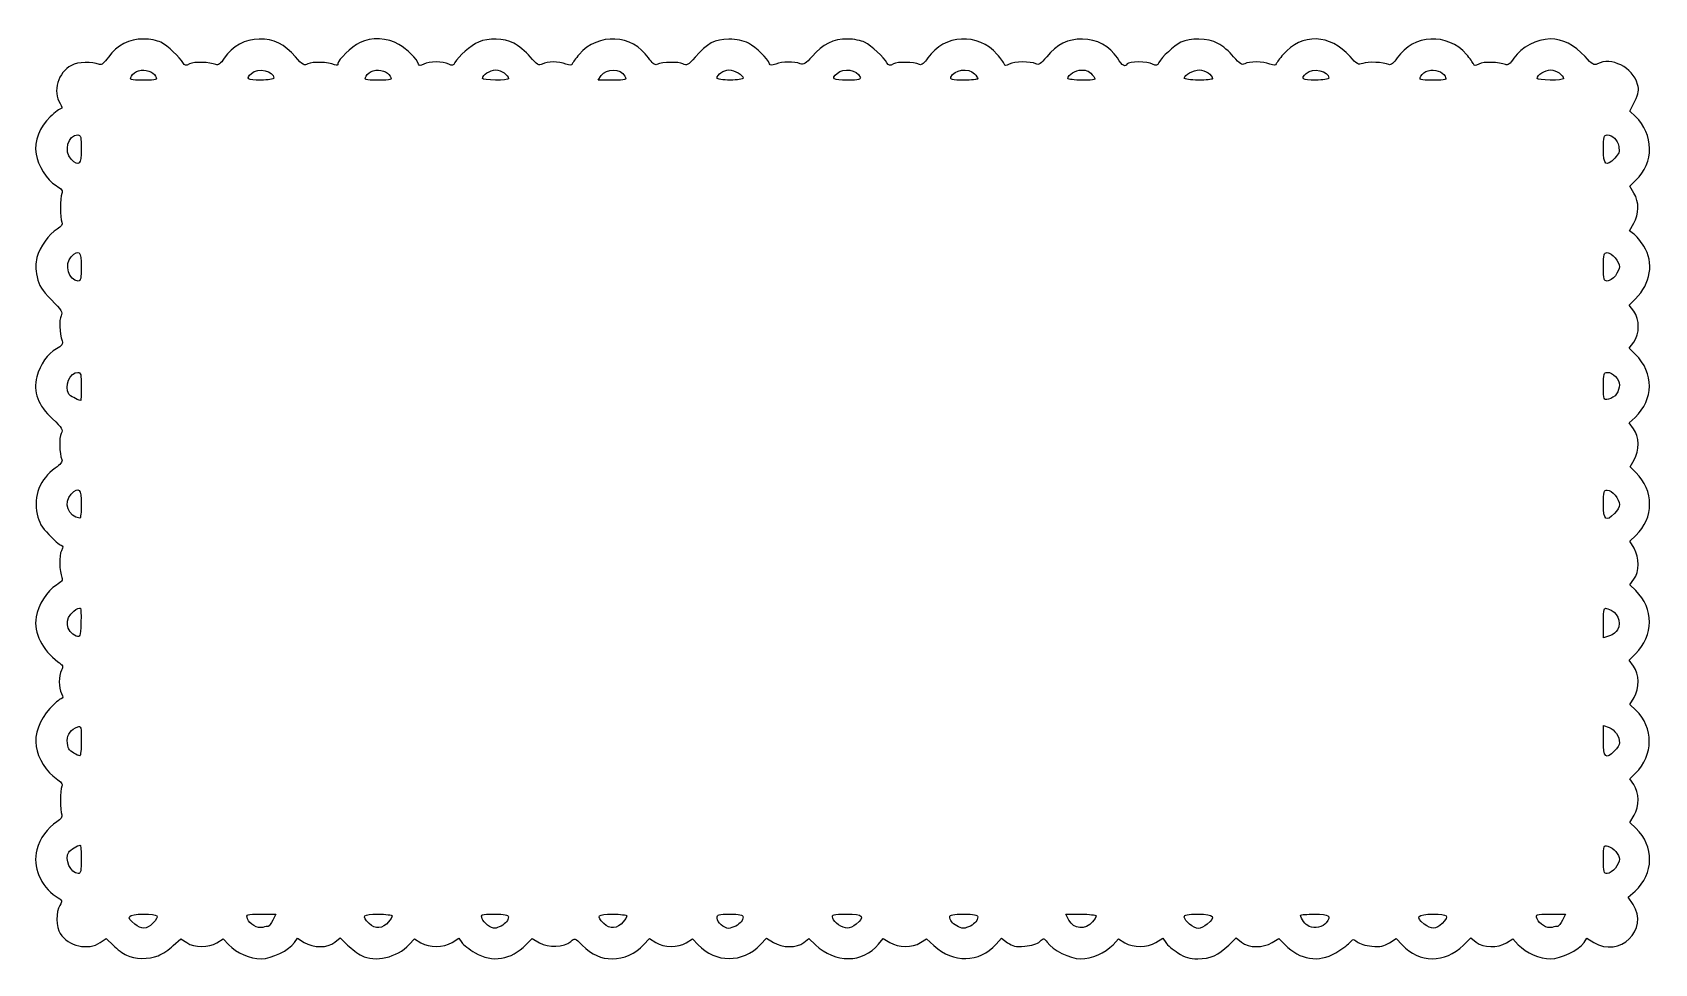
# Model space of a CAD drawing. Header units: centimetres. Extents: x -12.5 to 13.3, y -7.9 to 6.9.
import ezdxf

# ---------------------------------------------------------------- set-up
doc = ezdxf.new("R2010")
doc.units = ezdxf.units.CM
doc.header["$MEASUREMENT"] = 0
doc.layers.add('Layer 1', color=7, linetype='Continuous')

msp = doc.modelspace()

# ---------------------------------------------------------------- linework, layer by layer
at = {"layer": 'Layer 1'}
for points, knots in [([(-11.01326, -7.76449), (-11.0659, -7.73755), (-11.15945, -7.66681), (-11.22114, -7.60729), (-11.22114, -7.60729), (-11.22114, -7.60729), (-11.3333, -7.49907), (-11.3333, -7.49907), (-11.3333, -7.49907), (-11.3333, -7.49907), (-11.42853, -7.5626), (-11.42853, -7.5626), (-11.42853, -7.5626), (-11.62021, -7.69049), (-11.93781, -7.61944), (-12.06708, -7.41975), (-12.06708, -7.41975), (-12.13218, -7.31918), (-12.13521, -7.06666), (-12.07247, -6.96974), (-12.07247, -6.96974), (-12.02841, -6.90168), (-12.0319, -6.89317), (-12.13082, -6.82754), (-12.13082, -6.82754), (-12.38073, -6.66172), (-12.50834, -6.35317), (-12.43812, -6.08449), (-12.43812, -6.08449), (-12.39265, -5.91048), (-12.26745, -5.7355), (-12.1204, -5.64044), (-12.1204, -5.64044), (-12.05226, -5.59639), (-12.02751, -5.56045), (-12.04255, -5.52741), (-12.04255, -5.52741), (-12.07161, -5.4636), (-12.07094, -5.13707), (-12.04163, -5.07528), (-12.04163, -5.07528), (-12.02553, -5.04136), (-12.05251, -5.00467), (-12.13166, -4.95287), (-12.13166, -4.95287), (-12.27628, -4.85822), (-12.4246, -4.62165), (-12.45098, -4.44356), (-12.45098, -4.44356), (-12.48015, -4.24669), (-12.39627, -4.01514), (-12.23196, -3.83894), (-12.23196, -3.83894), (-12.15831, -3.75997), (-12.07805, -3.68905), (-12.0536, -3.68136), (-12.0536, -3.68136), (-12.01839, -3.67028), (-12.01673, -3.65301), (-12.04562, -3.59837), (-12.04562, -3.59837), (-12.09228, -3.51013), (-12.09256, -3.31461), (-12.04616, -3.22685), (-12.04616, -3.22685), (-12.01518, -3.16825), (-12.02287, -3.14966), (-12.102, -3.09193), (-12.102, -3.09193), (-12.35556, -2.90693), (-12.48874, -2.63549), (-12.45098, -2.38063), (-12.45098, -2.38063), (-12.42407, -2.19902), (-12.27086, -1.95796), (-12.1282, -1.87275), (-12.1282, -1.87275), (-12.0447, -1.82288), (-12.02089, -1.79116), (-12.03811, -1.75271), (-12.03811, -1.75271), (-12.08193, -1.65489), (-12.08811, -1.40076), (-12.04849, -1.32582), (-12.04849, -1.32582), (-12.01633, -1.26499), (-12.01726, -1.24888), (-12.05361, -1.23752), (-12.05361, -1.23752), (-12.07806, -1.22988), (-12.16491, -1.15436), (-12.24661, -1.0697), (-12.24661, -1.0697), (-12.36237, -0.94975), (-12.40359, -0.87759), (-12.4334, -0.74278), (-12.4334, -0.74278), (-12.49644, -0.45765), (-12.38824, -0.1815), (-12.14751, -0.01311), (-12.14751, -0.01311), (-12.06114, 0.0473), (-12.02704, 0.09127), (-12.041, 0.1242), (-12.041, 0.1242), (-12.08094, 0.21845), (-12.08734, 0.4738), (-12.05147, 0.54165), (-12.05147, 0.54165), (-12.01899, 0.60309), (-12.03391, 0.62782), (-12.19131, 0.77343), (-12.19131, 0.77343), (-12.41869, 0.98378), (-12.4999, 1.20402), (-12.43766, 1.44159), (-12.43766, 1.44159), (-12.3855, 1.64069), (-12.26602, 1.8124), (-12.12702, 1.888), (-12.12702, 1.888), (-12.0384, 1.93621), (-12.01959, 1.96228), (-12.03655, 2.01345), (-12.03655, 2.01345), (-12.0787, 2.1406), (-12.08738, 2.34682), (-12.0533, 2.41127), (-12.0533, 2.41127), (-12.02307, 2.46845), (-12.04272, 2.50128), (-12.2062, 2.66676), (-12.2062, 2.66676), (-12.36367, 2.82615), (-12.40004, 2.88491), (-12.43271, 3.03268), (-12.43271, 3.03268), (-12.46181, 3.16428), (-12.46276, 3.24206), (-12.43649, 3.34082), (-12.43649, 3.34082), (-12.39218, 3.50737), (-12.24324, 3.71754), (-12.11531, 3.79403), (-12.11531, 3.79403), (-12.04577, 3.83561), (-12.02399, 3.86718), (-12.04082, 3.90197), (-12.04082, 3.90197), (-12.07231, 3.96705), (-12.07137, 4.29223), (-12.0395, 4.35905), (-12.0395, 4.35905), (-12.02062, 4.39864), (-12.04356, 4.42996), (-12.13188, 4.48521), (-12.13188, 4.48521), (-12.27924, 4.57739), (-12.42408, 4.80495), (-12.45098, 4.98655), (-12.45098, 4.98655), (-12.48194, 5.19551), (-12.39658, 5.41913), (-12.22464, 5.57955), (-12.22464, 5.57955), (-12.14703, 5.65196), (-12.06852, 5.71121), (-12.05017, 5.71121), (-12.05017, 5.71121), (-12.03183, 5.71121), (-12.04064, 5.74802), (-12.06976, 5.793), (-12.06976, 5.793), (-12.19029, 5.97919), (-12.09791, 6.28979), (-11.88958, 6.39885), (-11.88958, 6.39885), (-11.78256, 6.45487), (-11.56106, 6.46201), (-11.44398, 6.41321), (-11.44398, 6.41321), (-11.41188, 6.39983), (-11.36418, 6.43781), (-11.29911, 6.52859), (-11.29911, 6.52859), (-11.16176, 6.72018), (-10.96953, 6.82), (-10.74211, 6.81784), (-10.74211, 6.81784), (-10.64225, 6.81689), (-10.51884, 6.79395), (-10.46784, 6.76688), (-10.46784, 6.76688), (-10.35794, 6.70852), (-10.16041, 6.52722), (-10.11415, 6.44226), (-10.11415, 6.44226), (-10.0863, 6.39111), (-10.0706, 6.38791), (-10.00964, 6.42093), (-10.00964, 6.42093), (-9.93753, 6.45999), (-9.68506, 6.45331), (-9.59064, 6.40984), (-9.59064, 6.40984), (-9.55382, 6.39289), (-9.51698, 6.42171), (-9.45575, 6.51536), (-9.45575, 6.51536), (-9.33295, 6.70319), (-9.12579, 6.81564), (-8.89894, 6.8176), (-8.89894, 6.8176), (-8.66871, 6.81959), (-8.49877, 6.73586), (-8.3231, 6.53385), (-8.3231, 6.53385), (-8.20732, 6.40072), (-8.18629, 6.38891), (-8.12453, 6.42236), (-8.12453, 6.42236), (-8.05312, 6.46104), (-7.80117, 6.45235), (-7.70301, 6.40782), (-7.70301, 6.40782), (-7.66446, 6.39033), (-7.64718, 6.39653), (-7.64718, 6.42783), (-7.64718, 6.42783), (-7.64718, 6.48891), (-7.43445, 6.69165), (-7.29622, 6.76231), (-7.29622, 6.76231), (-7.12614, 6.84924), (-6.8525, 6.83606), (-6.67796, 6.73252), (-6.67796, 6.73252), (-6.54388, 6.65299), (-6.39149, 6.5002), (-6.3645, 6.41826), (-6.3645, 6.41826), (-6.35499, 6.38939), (-6.33541, 6.3891), (-6.28378, 6.41707), (-6.28378, 6.41707), (-6.19678, 6.4642), (-5.97181, 6.46474), (-5.88559, 6.41803), (-5.88559, 6.41803), (-5.83107, 6.3885), (-5.81334, 6.39283), (-5.78643, 6.44225), (-5.78643, 6.44225), (-5.73224, 6.54178), (-5.53279, 6.71652), (-5.41378, 6.76873), (-5.41378, 6.76873), (-5.25252, 6.83948), (-5.00787, 6.8316), (-4.85102, 6.75061), (-4.85102, 6.75061), (-4.77875, 6.71329), (-4.66135, 6.61575), (-4.59013, 6.53385), (-4.59013, 6.53385), (-4.47863, 6.40563), (-4.45178, 6.38974), (-4.39691, 6.41947), (-4.39691, 6.41947), (-4.31537, 6.46364), (-4.13514, 6.46375), (-4.02064, 6.41971), (-4.02064, 6.41971), (-3.95514, 6.3945), (-3.92821, 6.39533), (-3.91916, 6.42284), (-3.91916, 6.42284), (-3.91238, 6.44343), (-3.86319, 6.51059), (-3.80985, 6.57208), (-3.80985, 6.57208), (-3.50584, 6.92254), (-2.96585, 6.89559), (-2.7076, 6.51706), (-2.7076, 6.51706), (-2.64957, 6.43201), (-2.60661, 6.39831), (-2.57416, 6.4124), (-2.57416, 6.4124), (-2.48039, 6.45311), (-2.22855, 6.45919), (-2.16062, 6.42239), (-2.16062, 6.42239), (-2.09894, 6.38898), (-2.07801, 6.40054), (-1.96501, 6.53047), (-1.96501, 6.53047), (-1.77542, 6.74848), (-1.64921, 6.81572), (-1.42958, 6.81572), (-1.42958, 6.81572), (-1.3058, 6.81572), (-1.20161, 6.79379), (-1.11643, 6.7498), (-1.11643, 6.7498), (-0.99599, 6.68761), (-0.80957, 6.50508), (-0.78248, 6.42283), (-0.78248, 6.42283), (-0.77342, 6.39532), (-0.7465, 6.39449), (-0.681, 6.4197), (-0.681, 6.4197), (-0.5788, 6.45903), (-0.38648, 6.46126), (-0.29289, 6.4242), (-0.29289, 6.4242), (-0.24195, 6.40403), (-0.20417, 6.42755), (-0.10555, 6.54085), (-0.10555, 6.54085), (0.06313, 6.73464), (0.23665, 6.81959), (0.4599, 6.81766), (0.4599, 6.81766), (0.55807, 6.81681), (0.68011, 6.79358), (0.7311, 6.76605), (0.7311, 6.76605), (0.83982, 6.70733), (1.03889, 6.52437), (1.08521, 6.44059), (1.08521, 6.44059), (1.11257, 6.3911), (1.12862, 6.38807), (1.1893, 6.42094), (1.1893, 6.42094), (1.2594, 6.45891), (1.51022, 6.45376), (1.60551, 6.41239), (1.60551, 6.41239), (1.63796, 6.3983), (1.68092, 6.432), (1.73895, 6.51705), (1.73895, 6.51705), (1.99617, 6.89407), (2.5384, 6.92114), (2.8412, 6.57207), (2.8412, 6.57207), (2.89454, 6.51058), (2.94412, 6.44224), (2.95137, 6.42021), (2.95137, 6.42021), (2.9615, 6.38944), (2.98036, 6.38871), (3.03273, 6.41708), (3.03273, 6.41708), (3.11525, 6.46178), (3.37481, 6.46572), (3.45284, 6.42345), (3.45284, 6.42345), (3.49835, 6.3988), (3.53218, 6.42068), (3.62805, 6.53677), (3.62805, 6.53677), (3.78955, 6.73233), (3.96648, 6.81961), (4.19733, 6.81761), (4.19733, 6.81761), (4.42363, 6.81565), (4.63128, 6.70328), (4.7532, 6.51681), (4.7532, 6.51681), (4.83852, 6.38631), (4.87315, 6.365), (4.90777, 6.42171), (4.90777, 6.42171), (4.93448, 6.46545), (5.2308, 6.46277), (5.31337, 6.41804), (5.31337, 6.41804), (5.3679, 6.3885), (5.38557, 6.39283), (5.41225, 6.44226), (5.41225, 6.44226), (5.46089, 6.53236), (5.65035, 6.70692), (5.76435, 6.76668), (5.76435, 6.76668), (5.90702, 6.84146), (6.18902, 6.83268), (6.35227, 6.74838), (6.35227, 6.74838), (6.42442, 6.71112), (6.53691, 6.6159), (6.60226, 6.53677), (6.60226, 6.53677), (6.69813, 6.42069), (6.73196, 6.3988), (6.77747, 6.42345), (6.77747, 6.42345), (6.85279, 6.46425), (7.06776, 6.46224), (7.17831, 6.41969), (7.17831, 6.41969), (7.24381, 6.39448), (7.27074, 6.39531), (7.27979, 6.42282), (7.27979, 6.42282), (7.28657, 6.44341), (7.33576, 6.51057), (7.3891, 6.57206), (7.3891, 6.57206), (7.684, 6.91203), (8.14229, 6.89845), (8.45355, 6.54052), (8.45355, 6.54052), (8.56291, 6.41477), (8.58648, 6.40177), (8.65685, 6.42842), (8.65685, 6.42842), (8.73828, 6.45925), (8.98554, 6.44969), (9.07146, 6.41238), (9.07146, 6.41238), (9.10391, 6.39829), (9.14687, 6.43199), (9.2049, 6.51704), (9.2049, 6.51704), (9.46212, 6.89406), (10.00435, 6.92113), (10.30714, 6.57206), (10.30714, 6.57206), (10.36048, 6.51057), (10.41006, 6.44223), (10.41731, 6.4202), (10.41731, 6.4202), (10.42778, 6.3884), (10.44565, 6.38835), (10.50401, 6.41996), (10.50401, 6.41996), (10.57773, 6.4599), (10.82914, 6.45387), (10.92467, 6.40988), (10.92467, 6.40988), (10.9611, 6.3931), (10.99932, 6.42182), (11.06159, 6.51278), (11.06159, 6.51278), (11.18121, 6.6875), (11.4277, 6.81846), (11.63692, 6.81846), (11.63692, 6.81846), (11.84381, 6.81846), (12.01571, 6.7314), (12.19281, 6.53693), (12.19281, 6.53693), (12.30597, 6.41267), (12.33802, 6.39373), (12.38869, 6.42118), (12.38869, 6.42118), (12.60846, 6.54023), (12.95215, 6.36551), (13.02862, 6.09585), (13.02862, 6.09585), (13.05472, 6.0038), (13.04711, 5.95966), (12.98226, 5.82698), (12.98226, 5.82698), (12.98226, 5.82698), (12.90468, 5.66824), (12.90468, 5.66824), (12.90468, 5.66824), (12.90468, 5.66824), (12.99382, 5.58396), (12.99382, 5.58396), (12.99382, 5.58396), (13.28991, 5.304), (13.29345, 4.85008), (13.00172, 4.56962), (13.00172, 4.56962), (13.00172, 4.56962), (12.90602, 4.47762), (12.90602, 4.47762), (12.90602, 4.47762), (12.90602, 4.47762), (12.97125, 4.36572), (12.97125, 4.36572), (12.97125, 4.36572), (13.05606, 4.22023), (13.05442, 4.03448), (12.967, 3.8845), (12.967, 3.8845), (12.967, 3.8845), (12.89752, 3.76531), (12.89752, 3.76531), (12.89752, 3.76531), (12.89752, 3.76531), (12.96597, 3.71678), (12.96597, 3.71678), (12.96597, 3.71678), (13.00362, 3.69009), (13.076, 3.60189), (13.12682, 3.52079), (13.12682, 3.52079), (13.29175, 3.25756), (13.23969, 2.92661), (12.99533, 2.68479), (12.99533, 2.68479), (12.99533, 2.68479), (12.89396, 2.58447), (12.89396, 2.58447), (12.89396, 2.58447), (12.89396, 2.58447), (12.96618, 2.48559), (12.96618, 2.48559), (12.96618, 2.48559), (13.06395, 2.35174), (13.06463, 2.12823), (12.96766, 1.9955), (12.96766, 1.9955), (12.96766, 1.9955), (12.89694, 1.89868), (12.89694, 1.89868), (12.89694, 1.89868), (12.89694, 1.89868), (12.99548, 1.79894), (12.99548, 1.79894), (12.99548, 1.79894), (13.29144, 1.49937), (13.28897, 1.07957), (12.98959, 0.79649), (12.98959, 0.79649), (12.98959, 0.79649), (12.89624, 0.70822), (12.89624, 0.70822), (12.89624, 0.70822), (12.89624, 0.70822), (12.96481, 0.61434), (12.96481, 0.61434), (12.96481, 0.61434), (13.05543, 0.49028), (13.05974, 0.26517), (12.97431, 0.1186), (12.97431, 0.1186), (12.97431, 0.1186), (12.91086, 0.00975), (12.91086, 0.00975), (12.91086, 0.00975), (12.91086, 0.00975), (13.00196, -0.08113), (13.00196, -0.08113), (13.00196, -0.08113), (13.29215, -0.37061), (13.29204, -0.80285), (13.00162, -1.08197), (13.00162, -1.08197), (13.00162, -1.08197), (12.90592, -1.17397), (12.90592, -1.17397), (12.90592, -1.17397), (12.90592, -1.17397), (12.97211, -1.28752), (12.97211, -1.28752), (12.97211, -1.28752), (13.06032, -1.43886), (13.05992, -1.65656), (12.97118, -1.77804), (12.97118, -1.77804), (12.97118, -1.77804), (12.90408, -1.86991), (12.90408, -1.86991), (12.90408, -1.86991), (12.90408, -1.86991), (12.99786, -1.96085), (12.99786, -1.96085), (12.99786, -1.96085), (13.29111, -2.24523), (13.28998, -2.6751), (12.99521, -2.9668), (12.99521, -2.9668), (12.99521, -2.9668), (12.89383, -3.06712), (12.89383, -3.06712), (12.89383, -3.06712), (12.89383, -3.06712), (12.96356, -3.16258), (12.96356, -3.16258), (12.96356, -3.16258), (13.05617, -3.28938), (13.06017, -3.51242), (12.97251, -3.6628), (12.97251, -3.6628), (12.97251, -3.6628), (12.90737, -3.77455), (12.90737, -3.77455), (12.90737, -3.77455), (12.90737, -3.77455), (13.00083, -3.86383), (13.00083, -3.86383), (13.00083, -3.86383), (13.28792, -4.13811), (13.28564, -4.58422), (12.99569, -4.86539), (12.99569, -4.86539), (12.99569, -4.86539), (12.9025, -4.95576), (12.9025, -4.95576), (12.9025, -4.95576), (12.9025, -4.95576), (12.96797, -5.04883), (12.96797, -5.04883), (12.96797, -5.04883), (13.05582, -5.17371), (13.05751, -5.39008), (12.97178, -5.53715), (12.97178, -5.53715), (12.97178, -5.53715), (12.9059, -5.65017), (12.9059, -5.65017), (12.9059, -5.65017), (12.9059, -5.65017), (13.0016, -5.74217), (13.0016, -5.74217), (13.0016, -5.74217), (13.29838, -6.02748), (13.29214, -6.47265), (12.98756, -6.74334), (12.98756, -6.74334), (12.98756, -6.74334), (12.8799, -6.83902), (12.8799, -6.83902), (12.8799, -6.83902), (12.8799, -6.83902), (12.95696, -6.95656), (12.95696, -6.95656), (12.95696, -6.95656), (13.21742, -7.35382), (12.74017, -7.81315), (12.32997, -7.56002), (12.32997, -7.56002), (12.32997, -7.56002), (12.22255, -7.49374), (12.22255, -7.49374), (12.22255, -7.49374), (12.22255, -7.49374), (12.17615, -7.5608), (12.17615, -7.5608), (12.17615, -7.5608), (12.0911, -7.6837), (11.81371, -7.81968), (11.64736, -7.82002), (11.64736, -7.82002), (11.46877, -7.82037), (11.25568, -7.72784), (11.13049, -7.59558), (11.13049, -7.59558), (11.13049, -7.59558), (11.0425, -7.50262), (11.0425, -7.50262), (11.0425, -7.50262), (11.0425, -7.50262), (10.9423, -7.56447), (10.9423, -7.56447), (10.9423, -7.56447), (10.80331, -7.65025), (10.57332, -7.64704), (10.46117, -7.55775), (10.46117, -7.55775), (10.46117, -7.55775), (10.37474, -7.48894), (10.37474, -7.48894), (10.37474, -7.48894), (10.37474, -7.48894), (10.25745, -7.60332), (10.25745, -7.60332), (10.25745, -7.60332), (9.95974, -7.89364), (9.55682, -7.89142), (9.28137, -7.59792), (9.28137, -7.59792), (9.28137, -7.59792), (9.18831, -7.49877), (9.18831, -7.49877), (9.18831, -7.49877), (9.18831, -7.49877), (9.08003, -7.56651), (9.08003, -7.56651), (9.08003, -7.56651), (8.99421, -7.6202), (8.93586, -7.63123), (8.79869, -7.61972), (8.79869, -7.61972), (8.69924, -7.61137), (8.60047, -7.58215), (8.5665, -7.55103), (8.5665, -7.55103), (8.51091, -7.50011), (8.50372, -7.50097), (8.44636, -7.56546), (8.44636, -7.56546), (8.4128, -7.60319), (8.31356, -7.67583), (8.22582, -7.72689), (8.22582, -7.72689), (7.95188, -7.8863), (7.65826, -7.83833), (7.41773, -7.59487), (7.41773, -7.59487), (7.41773, -7.59487), (7.32014, -7.49609), (7.32014, -7.49609), (7.32014, -7.49609), (7.32014, -7.49609), (7.21463, -7.5612), (7.21463, -7.5612), (7.21463, -7.5612), (7.0703, -7.65027), (6.84236, -7.64865), (6.72819, -7.55774), (6.72819, -7.55774), (6.72819, -7.55774), (6.64176, -7.48893), (6.64176, -7.48893), (6.64176, -7.48893), (6.64176, -7.48893), (6.52447, -7.60263), (6.52447, -7.60263), (6.52447, -7.60263), (6.35918, -7.76285), (6.2292, -7.82033), (6.03214, -7.82033), (6.03214, -7.82033), (5.89852, -7.82033), (5.8296, -7.79997), (5.71564, -7.72681), (5.71564, -7.72681), (5.63551, -7.67538), (5.54823, -7.6019), (5.52168, -7.56352), (5.52168, -7.56352), (5.52168, -7.56352), (5.4734, -7.49375), (5.4734, -7.49375), (5.4734, -7.49375), (5.4734, -7.49375), (5.36599, -7.56003), (5.36599, -7.56003), (5.36599, -7.56003), (5.22777, -7.64532), (5.00545, -7.64731), (4.87122, -7.56447), (4.87122, -7.56447), (4.87122, -7.56447), (4.77101, -7.50262), (4.77101, -7.50262), (4.77101, -7.50262), (4.77101, -7.50262), (4.68302, -7.59558), (4.68302, -7.59558), (4.68302, -7.59558), (4.55783, -7.72785), (4.34473, -7.82038), (4.16615, -7.82002), (4.16615, -7.82002), (3.99759, -7.81968), (3.72209, -7.68325), (3.63457, -7.55677), (3.63457, -7.55677), (3.58654, -7.48736), (3.58383, -7.48709), (3.52014, -7.54543), (3.52014, -7.54543), (3.4793, -7.58284), (3.38854, -7.61075), (3.27743, -7.62008), (3.27743, -7.62008), (3.13031, -7.63243), (3.08377, -7.62287), (3.00539, -7.56421), (3.00539, -7.56421), (3.00539, -7.56421), (2.91083, -7.49344), (2.91083, -7.49344), (2.91083, -7.49344), (2.91083, -7.49344), (2.82363, -7.58793), (2.82363, -7.58793), (2.82363, -7.58793), (2.54878, -7.88575), (2.14452, -7.89536), (1.83406, -7.61146), (1.83406, -7.61146), (1.83406, -7.61146), (1.71321, -7.50095), (1.71321, -7.50095), (1.71321, -7.50095), (1.71321, -7.50095), (1.6194, -7.56354), (1.6194, -7.56354), (1.6194, -7.56354), (1.4943, -7.64701), (1.27033, -7.64599), (1.13313, -7.56132), (1.13313, -7.56132), (1.13313, -7.56132), (1.02781, -7.49633), (1.02781, -7.49633), (1.02781, -7.49633), (1.02781, -7.49633), (0.95354, -7.58567), (0.95354, -7.58567), (0.95354, -7.58567), (0.69921, -7.89158), (0.2658, -7.8964), (-0.05101, -7.59685), (-0.05101, -7.59685), (-0.05101, -7.59685), (-0.15581, -7.49776), (-0.15581, -7.49776), (-0.15581, -7.49776), (-0.15581, -7.49776), (-0.2367, -7.56216), (-0.2367, -7.56216), (-0.2367, -7.56216), (-0.34606, -7.64923), (-0.57674, -7.64814), (-0.71978, -7.55986), (-0.71978, -7.55986), (-0.71978, -7.55986), (-0.82748, -7.4934), (-0.82748, -7.4934), (-0.82748, -7.4934), (-0.82748, -7.4934), (-0.92548, -7.59486), (-0.92548, -7.59486), (-0.92548, -7.59486), (-1.21057, -7.89001), (-1.63999, -7.89032), (-1.91898, -7.59558), (-1.91898, -7.59558), (-1.91898, -7.59558), (-2.00697, -7.50262), (-2.00697, -7.50262), (-2.00697, -7.50262), (-2.00697, -7.50262), (-2.10718, -7.56447), (-2.10718, -7.56447), (-2.10718, -7.56447), (-2.23921, -7.64596), (-2.45731, -7.64514), (-2.58915, -7.56266), (-2.58915, -7.56266), (-2.58915, -7.56266), (-2.69129, -7.49876), (-2.69129, -7.49876), (-2.69129, -7.49876), (-2.69129, -7.49876), (-2.78435, -7.59772), (-2.78435, -7.59772), (-2.78435, -7.59772), (-2.91575, -7.73745), (-3.10169, -7.82032), (-3.28381, -7.82032), (-3.28381, -7.82032), (-3.46617, -7.82032), (-3.59842, -7.75969), (-3.76198, -7.60109), (-3.76198, -7.60109), (-3.87803, -7.48857), (-3.88232, -7.48725), (-3.94512, -7.54477), (-3.94512, -7.54477), (-4.04717, -7.63825), (-4.30221, -7.649), (-4.44169, -7.5657), (-4.44169, -7.5657), (-4.44169, -7.5657), (-4.5569, -7.49689), (-4.5569, -7.49689), (-4.5569, -7.49689), (-4.5569, -7.49689), (-4.65408, -7.59526), (-4.65408, -7.59526), (-4.65408, -7.59526), (-4.89613, -7.84026), (-5.18753, -7.8863), (-5.46749, -7.72378), (-5.46749, -7.72378), (-5.55837, -7.67102), (-5.65361, -7.59768), (-5.67914, -7.5608), (-5.67914, -7.5608), (-5.67914, -7.5608), (-5.72554, -7.49374), (-5.72554, -7.49374), (-5.72554, -7.49374), (-5.72554, -7.49374), (-5.83295, -7.56002), (-5.83295, -7.56002), (-5.83295, -7.56002), (-5.97117, -7.64531), (-6.19349, -7.6473), (-6.32772, -7.56446), (-6.32772, -7.56446), (-6.32772, -7.56446), (-6.42793, -7.50261), (-6.42793, -7.50261), (-6.42793, -7.50261), (-6.42793, -7.50261), (-6.51592, -7.59557), (-6.51592, -7.59557), (-6.51592, -7.59557), (-6.70958, -7.80017), (-7.05632, -7.87918), (-7.27402, -7.76832), (-7.27402, -7.76832), (-7.33018, -7.73972), (-7.42891, -7.66516), (-7.49342, -7.60262), (-7.49342, -7.60262), (-7.49342, -7.60262), (-7.61071, -7.48892), (-7.61071, -7.48892), (-7.61071, -7.48892), (-7.61071, -7.48892), (-7.69714, -7.55773), (-7.69714, -7.55773), (-7.69714, -7.55773), (-7.81202, -7.6492), (-8.03924, -7.65026), (-8.18548, -7.56002), (-8.18548, -7.56002), (-8.18548, -7.56002), (-8.29289, -7.49374), (-8.29289, -7.49374), (-8.29289, -7.49374), (-8.29289, -7.49374), (-8.33929, -7.5608), (-8.33929, -7.5608), (-8.33929, -7.5608), (-8.42434, -7.6837), (-8.70173, -7.81968), (-8.86808, -7.82002), (-8.86808, -7.82002), (-9.04666, -7.82037), (-9.25976, -7.72784), (-9.38495, -7.59558), (-9.38495, -7.59558), (-9.38495, -7.59558), (-9.47294, -7.50262), (-9.47294, -7.50262), (-9.47294, -7.50262), (-9.47294, -7.50262), (-9.57315, -7.56447), (-9.57315, -7.56447), (-9.57315, -7.56447), (-9.70521, -7.64598), (-9.93142, -7.64554), (-10.05431, -7.56354), (-10.05431, -7.56354), (-10.05431, -7.56354), (-10.14811, -7.50095), (-10.14811, -7.50095), (-10.14811, -7.50095), (-10.14811, -7.50095), (-10.26896, -7.61146), (-10.26896, -7.61146), (-10.26896, -7.61146), (-10.33543, -7.67224), (-10.44213, -7.7441), (-10.50609, -7.77115), (-10.50609, -7.77115), (-10.6507, -7.83231), (-10.88694, -7.82921), (-11.0134, -7.76449), (-11.0134, -7.76449), (-11.0134, -7.76449), (-11.01326, -7.76449), (-11.01326, -7.76449)], [0, 0, 0, 0, 0.00406504, 0.00406504, 0.00406504, 0.00406504, 0.00813008, 0.00813008, 0.00813008, 0.00813008, 0.01219512, 0.01219512, 0.01219512, 0.01219512, 0.01626016, 0.01626016, 0.01626016, 0.01626016, 0.0203252, 0.0203252, 0.0203252, 0.0203252, 0.02439024, 0.02439024, 0.02439024, 0.02439024, 0.02845528, 0.02845528, 0.02845528, 0.02845528, 0.03252033, 0.03252033, 0.03252033, 0.03252033, 0.03658537, 0.03658537, 0.03658537, 0.03658537, 0.04065041, 0.04065041, 0.04065041, 0.04065041, 0.04471545, 0.04471545, 0.04471545, 0.04471545, 0.04878049, 0.04878049, 0.04878049, 0.04878049, 0.05284553, 0.05284553, 0.05284553, 0.05284553, 0.05691057, 0.05691057, 0.05691057, 0.05691057, 0.06097561, 0.06097561, 0.06097561, 0.06097561, 0.06504065, 0.06504065, 0.06504065, 0.06504065, 0.06910569, 0.06910569, 0.06910569, 0.06910569, 0.07317073, 0.07317073, 0.07317073, 0.07317073, 0.07723577, 0.07723577, 0.07723577, 0.07723577, 0.08130081, 0.08130081, 0.08130081, 0.08130081, 0.08536585, 0.08536585, 0.08536585, 0.08536585, 0.08943089, 0.08943089, 0.08943089, 0.08943089, 0.09349593, 0.09349593, 0.09349593, 0.09349593, 0.09756098, 0.09756098, 0.09756098, 0.09756098, 0.10162602, 0.10162602, 0.10162602, 0.10162602, 0.10569106, 0.10569106, 0.10569106, 0.10569106, 0.1097561, 0.1097561, 0.1097561, 0.1097561, 0.11382114, 0.11382114, 0.11382114, 0.11382114, 0.11788618, 0.11788618, 0.11788618, 0.11788618, 0.12195122, 0.12195122, 0.12195122, 0.12195122, 0.12601626, 0.12601626, 0.12601626, 0.12601626, 0.1300813, 0.1300813, 0.1300813, 0.1300813, 0.13414634, 0.13414634, 0.13414634, 0.13414634, 0.13821138, 0.13821138, 0.13821138, 0.13821138, 0.14227642, 0.14227642, 0.14227642, 0.14227642, 0.14634146, 0.14634146, 0.14634146, 0.14634146, 0.1504065, 0.1504065, 0.1504065, 0.1504065, 0.15447154, 0.15447154, 0.15447154, 0.15447154, 0.15853659, 0.15853659, 0.15853659, 0.15853659, 0.16260163, 0.16260163, 0.16260163, 0.16260163, 0.16666667, 0.16666667, 0.16666667, 0.16666667, 0.17073171, 0.17073171, 0.17073171, 0.17073171, 0.17479675, 0.17479675, 0.17479675, 0.17479675, 0.17886179, 0.17886179, 0.17886179, 0.17886179, 0.18292683, 0.18292683, 0.18292683, 0.18292683, 0.18699187, 0.18699187, 0.18699187, 0.18699187, 0.19105691, 0.19105691, 0.19105691, 0.19105691, 0.19512195, 0.19512195, 0.19512195, 0.19512195, 0.19918699, 0.19918699, 0.19918699, 0.19918699, 0.20325203, 0.20325203, 0.20325203, 0.20325203, 0.20731707, 0.20731707, 0.20731707, 0.20731707, 0.21138211, 0.21138211, 0.21138211, 0.21138211, 0.21544715, 0.21544715, 0.21544715, 0.21544715, 0.2195122, 0.2195122, 0.2195122, 0.2195122, 0.22357724, 0.22357724, 0.22357724, 0.22357724, 0.22764228, 0.22764228, 0.22764228, 0.22764228, 0.23170732, 0.23170732, 0.23170732, 0.23170732, 0.23577236, 0.23577236, 0.23577236, 0.23577236, 0.2398374, 0.2398374, 0.2398374, 0.2398374, 0.24390244, 0.24390244, 0.24390244, 0.24390244, 0.24796748, 0.24796748, 0.24796748, 0.24796748, 0.25203252, 0.25203252, 0.25203252, 0.25203252, 0.25609756, 0.25609756, 0.25609756, 0.25609756, 0.2601626, 0.2601626, 0.2601626, 0.2601626, 0.26422764, 0.26422764, 0.26422764, 0.26422764, 0.26829268, 0.26829268, 0.26829268, 0.26829268, 0.27235772, 0.27235772, 0.27235772, 0.27235772, 0.27642276, 0.27642276, 0.27642276, 0.27642276, 0.2804878, 0.2804878, 0.2804878, 0.2804878, 0.28455285, 0.28455285, 0.28455285, 0.28455285, 0.28861789, 0.28861789, 0.28861789, 0.28861789, 0.29268293, 0.29268293, 0.29268293, 0.29268293, 0.29674797, 0.29674797, 0.29674797, 0.29674797, 0.30081301, 0.30081301, 0.30081301, 0.30081301, 0.30487805, 0.30487805, 0.30487805, 0.30487805, 0.30894309, 0.30894309, 0.30894309, 0.30894309, 0.31300813, 0.31300813, 0.31300813, 0.31300813, 0.31707317, 0.31707317, 0.31707317, 0.31707317, 0.32113821, 0.32113821, 0.32113821, 0.32113821, 0.32520325, 0.32520325, 0.32520325, 0.32520325, 0.32926829, 0.32926829, 0.32926829, 0.32926829, 0.33333333, 0.33333333, 0.33333333, 0.33333333, 0.33739837, 0.33739837, 0.33739837, 0.33739837, 0.34146341, 0.34146341, 0.34146341, 0.34146341, 0.34552846, 0.34552846, 0.34552846, 0.34552846, 0.3495935, 0.3495935, 0.3495935, 0.3495935, 0.35365854, 0.35365854, 0.35365854, 0.35365854, 0.35772358, 0.35772358, 0.35772358, 0.35772358, 0.36178862, 0.36178862, 0.36178862, 0.36178862, 0.36585366, 0.36585366, 0.36585366, 0.36585366, 0.3699187, 0.3699187, 0.3699187, 0.3699187, 0.37398374, 0.37398374, 0.37398374, 0.37398374, 0.37804878, 0.37804878, 0.37804878, 0.37804878, 0.38211382, 0.38211382, 0.38211382, 0.38211382, 0.38617886, 0.38617886, 0.38617886, 0.38617886, 0.3902439, 0.3902439, 0.3902439, 0.3902439, 0.39430894, 0.39430894, 0.39430894, 0.39430894, 0.39837398, 0.39837398, 0.39837398, 0.39837398, 0.40243902, 0.40243902, 0.40243902, 0.40243902, 0.40650407, 0.40650407, 0.40650407, 0.40650407, 0.41056911, 0.41056911, 0.41056911, 0.41056911, 0.41463415, 0.41463415, 0.41463415, 0.41463415, 0.41869919, 0.41869919, 0.41869919, 0.41869919, 0.42276423, 0.42276423, 0.42276423, 0.42276423, 0.42682927, 0.42682927, 0.42682927, 0.42682927, 0.43089431, 0.43089431, 0.43089431, 0.43089431, 0.43495935, 0.43495935, 0.43495935, 0.43495935, 0.43902439, 0.43902439, 0.43902439, 0.43902439, 0.44308943, 0.44308943, 0.44308943, 0.44308943, 0.44715447, 0.44715447, 0.44715447, 0.44715447, 0.45121951, 0.45121951, 0.45121951, 0.45121951, 0.45528455, 0.45528455, 0.45528455, 0.45528455, 0.45934959, 0.45934959, 0.45934959, 0.45934959, 0.46341463, 0.46341463, 0.46341463, 0.46341463, 0.46747967, 0.46747967, 0.46747967, 0.46747967, 0.47154472, 0.47154472, 0.47154472, 0.47154472, 0.47560976, 0.47560976, 0.47560976, 0.47560976, 0.4796748, 0.4796748, 0.4796748, 0.4796748, 0.48373984, 0.48373984, 0.48373984, 0.48373984, 0.48780488, 0.48780488, 0.48780488, 0.48780488, 0.49186992, 0.49186992, 0.49186992, 0.49186992, 0.49593496, 0.49593496, 0.49593496, 0.49593496, 0.5, 0.5, 0.5, 0.5, 0.50406504, 0.50406504, 0.50406504, 0.50406504, 0.50813008, 0.50813008, 0.50813008, 0.50813008, 0.51219512, 0.51219512, 0.51219512, 0.51219512, 0.51626016, 0.51626016, 0.51626016, 0.51626016, 0.5203252, 0.5203252, 0.5203252, 0.5203252, 0.52439024, 0.52439024, 0.52439024, 0.52439024, 0.52845528, 0.52845528, 0.52845528, 0.52845528, 0.53252033, 0.53252033, 0.53252033, 0.53252033, 0.53658537, 0.53658537, 0.53658537, 0.53658537, 0.54065041, 0.54065041, 0.54065041, 0.54065041, 0.54471545, 0.54471545, 0.54471545, 0.54471545, 0.54878049, 0.54878049, 0.54878049, 0.54878049, 0.55284553, 0.55284553, 0.55284553, 0.55284553, 0.55691057, 0.55691057, 0.55691057, 0.55691057, 0.56097561, 0.56097561, 0.56097561, 0.56097561, 0.56504065, 0.56504065, 0.56504065, 0.56504065, 0.56910569, 0.56910569, 0.56910569, 0.56910569, 0.57317073, 0.57317073, 0.57317073, 0.57317073, 0.57723577, 0.57723577, 0.57723577, 0.57723577, 0.58130081, 0.58130081, 0.58130081, 0.58130081, 0.58536585, 0.58536585, 0.58536585, 0.58536585, 0.58943089, 0.58943089, 0.58943089, 0.58943089, 0.59349593, 0.59349593, 0.59349593, 0.59349593, 0.59756098, 0.59756098, 0.59756098, 0.59756098, 0.60162602, 0.60162602, 0.60162602, 0.60162602, 0.60569106, 0.60569106, 0.60569106, 0.60569106, 0.6097561, 0.6097561, 0.6097561, 0.6097561, 0.61382114, 0.61382114, 0.61382114, 0.61382114, 0.61788618, 0.61788618, 0.61788618, 0.61788618, 0.62195122, 0.62195122, 0.62195122, 0.62195122, 0.62601626, 0.62601626, 0.62601626, 0.62601626, 0.6300813, 0.6300813, 0.6300813, 0.6300813, 0.63414634, 0.63414634, 0.63414634, 0.63414634, 0.63821138, 0.63821138, 0.63821138, 0.63821138, 0.64227642, 0.64227642, 0.64227642, 0.64227642, 0.64634146, 0.64634146, 0.64634146, 0.64634146, 0.6504065, 0.6504065, 0.6504065, 0.6504065, 0.65447154, 0.65447154, 0.65447154, 0.65447154, 0.65853659, 0.65853659, 0.65853659, 0.65853659, 0.66260163, 0.66260163, 0.66260163, 0.66260163, 0.66666667, 0.66666667, 0.66666667, 0.66666667, 0.67073171, 0.67073171, 0.67073171, 0.67073171, 0.67479675, 0.67479675, 0.67479675, 0.67479675, 0.67886179, 0.67886179, 0.67886179, 0.67886179, 0.68292683, 0.68292683, 0.68292683, 0.68292683, 0.68699187, 0.68699187, 0.68699187, 0.68699187, 0.69105691, 0.69105691, 0.69105691, 0.69105691, 0.69512195, 0.69512195, 0.69512195, 0.69512195, 0.69918699, 0.69918699, 0.69918699, 0.69918699, 0.70325203, 0.70325203, 0.70325203, 0.70325203, 0.70731707, 0.70731707, 0.70731707, 0.70731707, 0.71138211, 0.71138211, 0.71138211, 0.71138211, 0.71544715, 0.71544715, 0.71544715, 0.71544715, 0.7195122, 0.7195122, 0.7195122, 0.7195122, 0.72357724, 0.72357724, 0.72357724, 0.72357724, 0.72764228, 0.72764228, 0.72764228, 0.72764228, 0.73170732, 0.73170732, 0.73170732, 0.73170732, 0.73577236, 0.73577236, 0.73577236, 0.73577236, 0.7398374, 0.7398374, 0.7398374, 0.7398374, 0.74390244, 0.74390244, 0.74390244, 0.74390244, 0.74796748, 0.74796748, 0.74796748, 0.74796748, 0.75203252, 0.75203252, 0.75203252, 0.75203252, 0.75609756, 0.75609756, 0.75609756, 0.75609756, 0.7601626, 0.7601626, 0.7601626, 0.7601626, 0.76422764, 0.76422764, 0.76422764, 0.76422764, 0.76829268, 0.76829268, 0.76829268, 0.76829268, 0.77235772, 0.77235772, 0.77235772, 0.77235772, 0.77642276, 0.77642276, 0.77642276, 0.77642276, 0.7804878, 0.7804878, 0.7804878, 0.7804878, 0.78455285, 0.78455285, 0.78455285, 0.78455285, 0.78861789, 0.78861789, 0.78861789, 0.78861789, 0.79268293, 0.79268293, 0.79268293, 0.79268293, 0.79674797, 0.79674797, 0.79674797, 0.79674797, 0.80081301, 0.80081301, 0.80081301, 0.80081301, 0.80487805, 0.80487805, 0.80487805, 0.80487805, 0.80894309, 0.80894309, 0.80894309, 0.80894309, 0.81300813, 0.81300813, 0.81300813, 0.81300813, 0.81707317, 0.81707317, 0.81707317, 0.81707317, 0.82113821, 0.82113821, 0.82113821, 0.82113821, 0.82520325, 0.82520325, 0.82520325, 0.82520325, 0.82926829, 0.82926829, 0.82926829, 0.82926829, 0.83333333, 0.83333333, 0.83333333, 0.83333333, 0.83739837, 0.83739837, 0.83739837, 0.83739837, 0.84146341, 0.84146341, 0.84146341, 0.84146341, 0.84552846, 0.84552846, 0.84552846, 0.84552846, 0.8495935, 0.8495935, 0.8495935, 0.8495935, 0.85365854, 0.85365854, 0.85365854, 0.85365854, 0.85772358, 0.85772358, 0.85772358, 0.85772358, 0.86178862, 0.86178862, 0.86178862, 0.86178862, 0.86585366, 0.86585366, 0.86585366, 0.86585366, 0.8699187, 0.8699187, 0.8699187, 0.8699187, 0.87398374, 0.87398374, 0.87398374, 0.87398374, 0.87804878, 0.87804878, 0.87804878, 0.87804878, 0.88211382, 0.88211382, 0.88211382, 0.88211382, 0.88617886, 0.88617886, 0.88617886, 0.88617886, 0.8902439, 0.8902439, 0.8902439, 0.8902439, 0.89430894, 0.89430894, 0.89430894, 0.89430894, 0.89837398, 0.89837398, 0.89837398, 0.89837398, 0.90243902, 0.90243902, 0.90243902, 0.90243902, 0.90650407, 0.90650407, 0.90650407, 0.90650407, 0.91056911, 0.91056911, 0.91056911, 0.91056911, 0.91463415, 0.91463415, 0.91463415, 0.91463415, 0.91869919, 0.91869919, 0.91869919, 0.91869919, 0.92276423, 0.92276423, 0.92276423, 0.92276423, 0.92682927, 0.92682927, 0.92682927, 0.92682927, 0.93089431, 0.93089431, 0.93089431, 0.93089431, 0.93495935, 0.93495935, 0.93495935, 0.93495935, 0.93902439, 0.93902439, 0.93902439, 0.93902439, 0.94308943, 0.94308943, 0.94308943, 0.94308943, 0.94715447, 0.94715447, 0.94715447, 0.94715447, 0.95121951, 0.95121951, 0.95121951, 0.95121951, 0.95528455, 0.95528455, 0.95528455, 0.95528455, 0.95934959, 0.95934959, 0.95934959, 0.95934959, 0.96341463, 0.96341463, 0.96341463, 0.96341463, 0.96747967, 0.96747967, 0.96747967, 0.96747967, 0.97154472, 0.97154472, 0.97154472, 0.97154472, 0.97560976, 0.97560976, 0.97560976, 0.97560976, 0.9796748, 0.9796748, 0.9796748, 0.9796748, 0.98373984, 0.98373984, 0.98373984, 0.98373984, 0.98780488, 0.98780488, 0.98780488, 0.98780488, 0.99186992, 0.99186992, 0.99186992, 0.99186992, 1, 1, 1, 1]), ([(-10.55043, 6.22754), (-10.59027, 6.30289), (-10.7096, 6.34006), (-10.82091, 6.31178), (-10.82091, 6.31178), (-10.86427, 6.30076), (-10.91503, 6.26286), (-10.9337, 6.22754), (-10.9337, 6.22754), (-10.96609, 6.16627), (-10.95732, 6.16333), (-10.74206, 6.16333), (-10.74206, 6.16333), (-10.52681, 6.16333), (-10.51803, 6.16627), (-10.55042, 6.22754), (-10.55042, 6.22754), (-10.55042, 6.22754), (-10.55043, 6.22754), (-10.55043, 6.22754)], [0, 0, 0, 0, 0.16666667, 0.16666667, 0.16666667, 0.16666667, 0.33333333, 0.33333333, 0.33333333, 0.33333333, 0.5, 0.5, 0.5, 0.5, 0.66666667, 0.66666667, 0.66666667, 0.66666667, 1, 1, 1, 1]), ([(-8.66818, 6.19332), (-8.66818, 6.31336), (-8.91885, 6.36824), (-9.02461, 6.27136), (-9.02461, 6.27136), (-9.12076, 6.18329), (-9.09322, 6.16333), (-8.87557, 6.16333), (-8.87557, 6.16333), (-8.76151, 6.16333), (-8.66818, 6.17682), (-8.66818, 6.19332)], [0, 0, 0, 0, 0.25, 0.25, 0.25, 0.25, 0.5, 0.5, 0.5, 0.5, 1, 1, 1, 1]), ([(-6.81745, 6.22754), (-6.85729, 6.30289), (-6.97662, 6.34006), (-7.08793, 6.31178), (-7.08793, 6.31178), (-7.13129, 6.30076), (-7.18205, 6.26286), (-7.20072, 6.22754), (-7.20072, 6.22754), (-7.23311, 6.16627), (-7.22434, 6.16333), (-7.00908, 6.16333), (-7.00908, 6.16333), (-6.79383, 6.16333), (-6.78505, 6.16627), (-6.81744, 6.22754), (-6.81744, 6.22754), (-6.81744, 6.22754), (-6.81745, 6.22754), (-6.81745, 6.22754)], [0, 0, 0, 0, 0.16666667, 0.16666667, 0.16666667, 0.16666667, 0.33333333, 0.33333333, 0.33333333, 0.33333333, 0.5, 0.5, 0.5, 0.5, 0.66666667, 0.66666667, 0.66666667, 0.66666667, 1, 1, 1, 1]), ([(-4.93521, 6.18501), (-4.93521, 6.24411), (-5.05172, 6.32481), (-5.13705, 6.32481), (-5.13705, 6.32481), (-5.22891, 6.32481), (-5.34998, 6.24852), (-5.34998, 6.19063), (-5.34998, 6.19063), (-5.34998, 6.17562), (-5.25666, 6.16334), (-5.14259, 6.16334), (-5.14259, 6.16334), (-5.02853, 6.16334), (-4.9352, 6.1731), (-4.9352, 6.18502), (-4.9352, 6.18502), (-4.9352, 6.18502), (-4.93521, 6.18501), (-4.93521, 6.18501)], [0, 0, 0, 0, 0.16666667, 0.16666667, 0.16666667, 0.16666667, 0.33333333, 0.33333333, 0.33333333, 0.33333333, 0.5, 0.5, 0.5, 0.5, 0.66666667, 0.66666667, 0.66666667, 0.66666667, 1, 1, 1, 1]), ([(-3.08447, 6.22754), (-3.15013, 6.35172), (-3.38087, 6.35692), (-3.4598, 6.236), (-3.4598, 6.236), (-3.4598, 6.236), (-3.50723, 6.16334), (-3.50723, 6.16334), (-3.50723, 6.16334), (-3.50723, 6.16334), (-3.27888, 6.16334), (-3.27888, 6.16334), (-3.27888, 6.16334), (-3.06086, 6.16334), (-3.05206, 6.16625), (-3.08447, 6.22755), (-3.08447, 6.22755), (-3.08447, 6.22755), (-3.08447, 6.22754), (-3.08447, 6.22754)], [0, 0, 0, 0, 0.16666667, 0.16666667, 0.16666667, 0.16666667, 0.33333333, 0.33333333, 0.33333333, 0.33333333, 0.5, 0.5, 0.5, 0.5, 0.66666667, 0.66666667, 0.66666667, 0.66666667, 1, 1, 1, 1]), ([(-1.20223, 6.1938), (-1.20223, 6.24583), (-1.33977, 6.32481), (-1.43039, 6.32481), (-1.43039, 6.32481), (-1.5149, 6.32481), (-1.617, 6.25287), (-1.617, 6.19332), (-1.617, 6.19332), (-1.617, 6.17683), (-1.52368, 6.16333), (-1.40961, 6.16333), (-1.40961, 6.16333), (-1.29555, 6.16333), (-1.20222, 6.17704), (-1.20222, 6.19379), (-1.20222, 6.19379), (-1.20222, 6.19379), (-1.20223, 6.1938), (-1.20223, 6.1938)], [0, 0, 0, 0, 0.16666667, 0.16666667, 0.16666667, 0.16666667, 0.33333333, 0.33333333, 0.33333333, 0.33333333, 0.5, 0.5, 0.5, 0.5, 0.66666667, 0.66666667, 0.66666667, 0.66666667, 1, 1, 1, 1]), ([(0.65951, 6.21267), (0.61587, 6.32779), (0.39243, 6.36346), (0.29188, 6.27136), (0.29188, 6.27136), (0.19474, 6.18238), (0.22366, 6.16333), (0.45587, 6.16333), (0.45587, 6.16333), (0.64219, 6.16333), (0.67518, 6.17132), (0.6595, 6.21267), (0.6595, 6.21267), (0.6595, 6.21267), (0.65951, 6.21267), (0.65951, 6.21267)], [0, 0, 0, 0, 0.2, 0.2, 0.2, 0.2, 0.4, 0.4, 0.4, 0.4, 0.6, 0.6, 0.6, 0.6, 1, 1, 1, 1]), ([(2.53075, 6.18501), (2.53075, 6.19693), (2.50699, 6.23326), (2.47795, 6.26575), (2.47795, 6.26575), (2.3892, 6.36501), (2.14961, 6.33093), (2.10478, 6.21267), (2.10478, 6.21267), (2.08911, 6.17132), (2.12209, 6.16333), (2.30841, 6.16333), (2.30841, 6.16333), (2.4307, 6.16333), (2.53075, 6.17309), (2.53075, 6.18501)], [0, 0, 0, 0, 0.2, 0.2, 0.2, 0.2, 0.4, 0.4, 0.4, 0.4, 0.6, 0.6, 0.6, 0.6, 1, 1, 1, 1]), ([(4.37722, 6.21985), (4.30983, 6.30683), (4.27725, 6.32378), (4.17641, 6.32431), (4.17641, 6.32431), (4.08714, 6.32478), (3.96651, 6.24795), (3.96651, 6.19062), (3.96651, 6.19062), (3.96651, 6.17561), (4.06877, 6.16333), (4.19376, 6.16333), (4.19376, 6.16333), (4.4056, 6.16333), (4.41804, 6.16716), (4.37722, 6.21985)], [0, 0, 0, 0, 0.2, 0.2, 0.2, 0.2, 0.4, 0.4, 0.4, 0.4, 0.6, 0.6, 0.6, 0.6, 1, 1, 1, 1]), ([(6.26373, 6.18501), (6.26373, 6.24532), (6.14703, 6.32481), (6.0585, 6.32481), (6.0585, 6.32481), (5.95696, 6.32481), (5.81705, 6.24889), (5.81705, 6.1938), (5.81705, 6.1938), (5.81705, 6.17704), (5.91755, 6.16334), (6.04039, 6.16334), (6.04039, 6.16334), (6.16323, 6.16334), (6.26373, 6.1731), (6.26373, 6.18502), (6.26373, 6.18502), (6.26373, 6.18502), (6.26373, 6.18501), (6.26373, 6.18501)], [0, 0, 0, 0, 0.16666667, 0.16666667, 0.16666667, 0.16666667, 0.33333333, 0.33333333, 0.33333333, 0.33333333, 0.5, 0.5, 0.5, 0.5, 0.66666667, 0.66666667, 0.66666667, 0.66666667, 1, 1, 1, 1]), ([(8.11427, 6.19332), (8.11427, 6.31336), (7.8636, 6.36824), (7.75784, 6.27136), (7.75784, 6.27136), (7.66169, 6.18329), (7.68923, 6.16333), (7.90688, 6.16333), (7.90688, 6.16333), (8.02094, 6.16333), (8.11427, 6.17682), (8.11427, 6.19332)], [0, 0, 0, 0, 0.25, 0.25, 0.25, 0.25, 0.5, 0.5, 0.5, 0.5, 1, 1, 1, 1]), ([(9.96501, 6.22754), (9.92517, 6.30289), (9.80584, 6.34006), (9.69453, 6.31178), (9.69453, 6.31178), (9.65116, 6.30076), (9.60041, 6.26286), (9.58174, 6.22754), (9.58174, 6.22754), (9.54935, 6.16627), (9.55812, 6.16333), (9.77338, 6.16333), (9.77338, 6.16333), (9.98863, 6.16333), (9.99741, 6.16627), (9.96502, 6.22754), (9.96502, 6.22754), (9.96502, 6.22754), (9.96501, 6.22754), (9.96501, 6.22754)], [0, 0, 0, 0, 0.16666667, 0.16666667, 0.16666667, 0.16666667, 0.33333333, 0.33333333, 0.33333333, 0.33333333, 0.5, 0.5, 0.5, 0.5, 0.66666667, 0.66666667, 0.66666667, 0.66666667, 1, 1, 1, 1]), ([(11.84725, 6.18501), (11.84725, 6.24411), (11.73074, 6.32481), (11.6454, 6.32481), (11.6454, 6.32481), (11.55354, 6.32481), (11.43247, 6.24852), (11.43247, 6.19063), (11.43247, 6.19063), (11.43247, 6.17562), (11.52579, 6.16334), (11.63986, 6.16334), (11.63986, 6.16334), (11.75392, 6.16334), (11.84725, 6.1731), (11.84725, 6.18502), (11.84725, 6.18502), (11.84725, 6.18502), (11.84725, 6.18501), (11.84725, 6.18501)], [0, 0, 0, 0, 0.16666667, 0.16666667, 0.16666667, 0.16666667, 0.33333333, 0.33333333, 0.33333333, 0.33333333, 0.5, 0.5, 0.5, 0.5, 0.66666667, 0.66666667, 0.66666667, 0.66666667, 1, 1, 1, 1]), ([(-11.73114, 5.06531), (-11.73114, 5.25502), (-11.73971, 5.29137), (-11.78446, 5.29137), (-11.78446, 5.29137), (-11.94267, 5.29137), (-12.01452, 5.0292), (-11.89067, 4.90383), (-11.89067, 4.90383), (-11.76819, 4.77986), (-11.73114, 4.81736), (-11.73114, 5.0653), (-11.73114, 5.0653), (-11.73114, 5.0653), (-11.73114, 5.06531), (-11.73114, 5.06531)], [0, 0, 0, 0, 0.2, 0.2, 0.2, 0.2, 0.4, 0.4, 0.4, 0.4, 0.6, 0.6, 0.6, 0.6, 1, 1, 1, 1]), ([(12.66586, 4.92212), (12.73209, 4.98915), (12.74393, 5.02466), (12.72779, 5.10782), (12.72779, 5.10782), (12.70609, 5.21966), (12.63392, 5.29137), (12.54307, 5.29137), (12.54307, 5.29137), (12.49288, 5.29137), (12.48535, 5.26188), (12.48535, 5.06531), (12.48535, 5.06531), (12.48535, 4.80836), (12.52353, 4.77807), (12.66585, 4.92212), (12.66585, 4.92212), (12.66585, 4.92212), (12.66586, 4.92212), (12.66586, 4.92212)], [0, 0, 0, 0, 0.16666667, 0.16666667, 0.16666667, 0.16666667, 0.33333333, 0.33333333, 0.33333333, 0.33333333, 0.5, 0.5, 0.5, 0.5, 0.66666667, 0.66666667, 0.66666667, 0.66666667, 1, 1, 1, 1]), ([(-11.73114, 3.19221), (-11.73114, 3.44016), (-11.76819, 3.47766), (-11.89067, 3.35368), (-11.89067, 3.35368), (-12.00889, 3.23402), (-11.9317, 2.96614), (-11.779, 2.96614), (-11.779, 2.96614), (-11.74102, 2.96614), (-11.73114, 3.01279), (-11.73114, 3.1922), (-11.73114, 3.1922), (-11.73114, 3.1922), (-11.73114, 3.19221), (-11.73114, 3.19221)], [0, 0, 0, 0, 0.2, 0.2, 0.2, 0.2, 0.4, 0.4, 0.4, 0.4, 0.6, 0.6, 0.6, 0.6, 1, 1, 1, 1]), ([(12.67449, 3.05124), (12.71086, 3.09804), (12.74062, 3.16148), (12.74062, 3.19221), (12.74062, 3.19221), (12.74062, 3.27479), (12.61764, 3.41827), (12.54687, 3.41827), (12.54687, 3.41827), (12.492, 3.41827), (12.48537, 3.3939), (12.48537, 3.19221), (12.48537, 3.19221), (12.48537, 2.99051), (12.492, 2.96615), (12.54687, 2.96615), (12.54687, 2.96615), (12.58069, 2.96615), (12.63812, 3.00444), (12.67449, 3.05124)], [0, 0, 0, 0, 0.16666667, 0.16666667, 0.16666667, 0.16666667, 0.33333333, 0.33333333, 0.33333333, 0.33333333, 0.5, 0.5, 0.5, 0.5, 0.66666667, 0.66666667, 0.66666667, 0.66666667, 1, 1, 1, 1]), ([(-11.73114, 1.28681), (-11.73114, 1.47652), (-11.73971, 1.51287), (-11.78446, 1.51287), (-11.78446, 1.51287), (-11.91454, 1.51287), (-12.0072, 1.29158), (-11.92916, 1.16731), (-11.92916, 1.16731), (-11.91026, 1.13721), (-11.80629, 1.08003), (-11.73911, 1.06279), (-11.73911, 1.06279), (-11.73472, 1.06166), (-11.73113, 1.16247), (-11.73113, 1.28681), (-11.73113, 1.28681), (-11.73113, 1.28681), (-11.73114, 1.28681), (-11.73114, 1.28681)], [0, 0, 0, 0, 0.16666667, 0.16666667, 0.16666667, 0.16666667, 0.33333333, 0.33333333, 0.33333333, 0.33333333, 0.5, 0.5, 0.5, 0.5, 0.66666667, 0.66666667, 0.66666667, 0.66666667, 1, 1, 1, 1]), ([(12.69367, 1.16876), (12.71949, 1.20607), (12.74061, 1.26969), (12.74061, 1.31014), (12.74061, 1.31014), (12.74061, 1.40096), (12.63493, 1.51287), (12.54917, 1.51287), (12.54917, 1.51287), (12.49156, 1.51287), (12.48536, 1.49134), (12.48536, 1.29128), (12.48536, 1.29128), (12.48536, 1.07166), (12.48607, 1.06983), (12.56604, 1.08531), (12.56604, 1.08531), (12.61042, 1.0939), (12.66785, 1.13145), (12.69366, 1.16875), (12.69366, 1.16875), (12.69366, 1.16875), (12.69367, 1.16876), (12.69367, 1.16876)], [0, 0, 0, 0, 0.14285714, 0.14285714, 0.14285714, 0.14285714, 0.28571429, 0.28571429, 0.28571429, 0.28571429, 0.42857143, 0.42857143, 0.42857143, 0.42857143, 0.57142857, 0.57142857, 0.57142857, 0.57142857, 0.71428571, 0.71428571, 0.71428571, 0.71428571, 1, 1, 1, 1]), ([(-11.73114, -0.58629), (-11.73114, -0.33834), (-11.76819, -0.30084), (-11.89067, -0.42482), (-11.89067, -0.42482), (-12.02245, -0.55821), (-11.94081, -0.79002), (-11.75507, -0.80981), (-11.75507, -0.80981), (-11.74191, -0.81121), (-11.73114, -0.71063), (-11.73114, -0.5863), (-11.73114, -0.5863), (-11.73114, -0.5863), (-11.73114, -0.58629), (-11.73114, -0.58629)], [0, 0, 0, 0, 0.2, 0.2, 0.2, 0.2, 0.4, 0.4, 0.4, 0.4, 0.6, 0.6, 0.6, 0.6, 1, 1, 1, 1]), ([(12.6623, -0.73308), (12.70537, -0.68948), (12.74062, -0.62604), (12.74062, -0.59211), (12.74062, -0.59211), (12.74062, -0.50469), (12.61991, -0.36022), (12.54687, -0.36022), (12.54687, -0.36022), (12.492, -0.36022), (12.48537, -0.38459), (12.48537, -0.58628), (12.48537, -0.58628), (12.48537, -0.84166), (12.52365, -0.87342), (12.6623, -0.73307), (12.6623, -0.73307), (12.6623, -0.73307), (12.6623, -0.73308), (12.6623, -0.73308)], [0, 0, 0, 0, 0.16666667, 0.16666667, 0.16666667, 0.16666667, 0.33333333, 0.33333333, 0.33333333, 0.33333333, 0.5, 0.5, 0.5, 0.5, 0.66666667, 0.66666667, 0.66666667, 0.66666667, 1, 1, 1, 1]), ([(-11.74614, -2.23967), (-11.75601, -2.22968), (-11.80334, -2.25103), (-11.85131, -2.28712), (-11.85131, -2.28712), (-12.00249, -2.40086), (-11.9807, -2.62134), (-11.81201, -2.6848), (-11.81201, -2.6848), (-11.75111, -2.70771), (-11.74651, -2.69525), (-11.73764, -2.48353), (-11.73764, -2.48353), (-11.73244, -2.3594), (-11.73626, -2.24966), (-11.74614, -2.23967)], [0, 0, 0, 0, 0.2, 0.2, 0.2, 0.2, 0.4, 0.4, 0.4, 0.4, 0.6, 0.6, 0.6, 0.6, 1, 1, 1, 1]), ([(12.70938, -2.58729), (12.77973, -2.45424), (12.70755, -2.29437), (12.55716, -2.2501), (12.55716, -2.2501), (12.48723, -2.22952), (12.48537, -2.23525), (12.48537, -2.47168), (12.48537, -2.47168), (12.48537, -2.47168), (12.48537, -2.71439), (12.48537, -2.71439), (12.48537, -2.71439), (12.48537, -2.71439), (12.58176, -2.68038), (12.58176, -2.68038), (12.58176, -2.68038), (12.63478, -2.66167), (12.69221, -2.61979), (12.70938, -2.5873), (12.70938, -2.5873), (12.70938, -2.5873), (12.70938, -2.58729), (12.70938, -2.58729)], [0, 0, 0, 0, 0.14285714, 0.14285714, 0.14285714, 0.14285714, 0.28571429, 0.28571429, 0.28571429, 0.28571429, 0.42857143, 0.42857143, 0.42857143, 0.42857143, 0.57142857, 0.57142857, 0.57142857, 0.57142857, 0.71428571, 0.71428571, 0.71428571, 0.71428571, 1, 1, 1, 1]), ([(-11.73114, -4.34965), (-11.73114, -4.13383), (-11.73702, -4.11056), (-11.78698, -4.12849), (-11.78698, -4.12849), (-11.89367, -4.16679), (-11.95448, -4.24583), (-11.954, -4.34556), (-11.954, -4.34556), (-11.95375, -4.40053), (-11.94296, -4.46129), (-11.93007, -4.48057), (-11.93007, -4.48057), (-11.90447, -4.51886), (-11.79329, -4.58829), (-11.75508, -4.58986), (-11.75508, -4.58986), (-11.74192, -4.5904), (-11.73115, -4.4823), (-11.73115, -4.34964), (-11.73115, -4.34964), (-11.73115, -4.34964), (-11.73114, -4.34965), (-11.73114, -4.34965)], [0, 0, 0, 0, 0.14285714, 0.14285714, 0.14285714, 0.14285714, 0.28571429, 0.28571429, 0.28571429, 0.28571429, 0.42857143, 0.42857143, 0.42857143, 0.42857143, 0.57142857, 0.57142857, 0.57142857, 0.57142857, 0.71428571, 0.71428571, 0.71428571, 0.71428571, 1, 1, 1, 1]), ([(12.6623, -4.51158), (12.70537, -4.46798), (12.74062, -4.41054), (12.74062, -4.38392), (12.74062, -4.38392), (12.74062, -4.28463), (12.66511, -4.17321), (12.57669, -4.14201), (12.57669, -4.14201), (12.57669, -4.14201), (12.48537, -4.10979), (12.48537, -4.10979), (12.48537, -4.10979), (12.48537, -4.10979), (12.48537, -4.35032), (12.48537, -4.35032), (12.48537, -4.35032), (12.48537, -4.62101), (12.52158, -4.65402), (12.6623, -4.51158)], [0, 0, 0, 0, 0.16666667, 0.16666667, 0.16666667, 0.16666667, 0.33333333, 0.33333333, 0.33333333, 0.33333333, 0.5, 0.5, 0.5, 0.5, 0.66666667, 0.66666667, 0.66666667, 0.66666667, 1, 1, 1, 1]), ([(-11.73114, -6.23788), (-11.73114, -6.11354), (-11.73926, -6.01182), (-11.74919, -6.01182), (-11.74919, -6.01182), (-11.78396, -6.01182), (-11.90684, -6.08641), (-11.93006, -6.12161), (-11.93006, -6.12161), (-12.00339, -6.23277), (-11.90138, -6.46395), (-11.779, -6.46395), (-11.779, -6.46395), (-11.74102, -6.46395), (-11.73114, -6.4173), (-11.73114, -6.23789), (-11.73114, -6.23789), (-11.73114, -6.23789), (-11.73114, -6.23788), (-11.73114, -6.23788)], [0, 0, 0, 0, 0.16666667, 0.16666667, 0.16666667, 0.16666667, 0.33333333, 0.33333333, 0.33333333, 0.33333333, 0.5, 0.5, 0.5, 0.5, 0.66666667, 0.66666667, 0.66666667, 0.66666667, 1, 1, 1, 1]), ([(12.67449, -6.37886), (12.71086, -6.33206), (12.74062, -6.26827), (12.74062, -6.23711), (12.74062, -6.23711), (12.74062, -6.1619), (12.64647, -6.05489), (12.55716, -6.0286), (12.55716, -6.0286), (12.48751, -6.0081), (12.48537, -6.01429), (12.48537, -6.23571), (12.48537, -6.23571), (12.48537, -6.43956), (12.49194, -6.46395), (12.54687, -6.46395), (12.54687, -6.46395), (12.58069, -6.46395), (12.63812, -6.42566), (12.67449, -6.37886)], [0, 0, 0, 0, 0.16666667, 0.16666667, 0.16666667, 0.16666667, 0.33333333, 0.33333333, 0.33333333, 0.33333333, 0.5, 0.5, 0.5, 0.5, 0.66666667, 0.66666667, 0.66666667, 0.66666667, 1, 1, 1, 1]), ([(-10.59704, -7.25664), (-10.4747, -7.13281), (-10.49739, -7.10985), (-10.74207, -7.10985), (-10.74207, -7.10985), (-10.99269, -7.10985), (-11.02904, -7.15138), (-10.88134, -7.26898), (-10.88134, -7.26898), (-10.77094, -7.35688), (-10.69271, -7.35349), (-10.59704, -7.25664)], [0, 0, 0, 0, 0.25, 0.25, 0.25, 0.25, 0.5, 0.5, 0.5, 0.5, 1, 1, 1, 1]), ([(-8.75675, -7.30405), (-8.74404, -7.30379), (-8.71137, -7.26001), (-8.68414, -7.20672), (-8.68414, -7.20672), (-8.68414, -7.20672), (-8.63464, -7.10984), (-8.63464, -7.10984), (-8.63464, -7.10984), (-8.63464, -7.10984), (-8.87372, -7.10984), (-8.87372, -7.10984), (-8.87372, -7.10984), (-9.10816, -7.10984), (-9.1123, -7.11125), (-9.08657, -7.1825), (-9.08657, -7.1825), (-9.05444, -7.27151), (-8.92984, -7.34234), (-8.84366, -7.32059), (-8.84366, -7.32059), (-8.80856, -7.31173), (-8.76945, -7.30429), (-8.75674, -7.30404), (-8.75674, -7.30404), (-8.75674, -7.30404), (-8.75675, -7.30405), (-8.75675, -7.30405)], [0, 0, 0, 0, 0.125, 0.125, 0.125, 0.125, 0.25, 0.25, 0.25, 0.25, 0.375, 0.375, 0.375, 0.375, 0.5, 0.5, 0.5, 0.5, 0.625, 0.625, 0.625, 0.625, 0.75, 0.75, 0.75, 0.75, 1, 1, 1, 1]), ([(-6.84158, -7.23407), (-6.81087, -7.19734), (-6.78574, -7.15436), (-6.78574, -7.13856), (-6.78574, -7.13856), (-6.78574, -7.12277), (-6.88624, -7.10984), (-7.00908, -7.10984), (-7.00908, -7.10984), (-7.25507, -7.10984), (-7.27664, -7.13261), (-7.15105, -7.25973), (-7.15105, -7.25973), (-7.05664, -7.35529), (-6.93445, -7.34516), (-6.84157, -7.23407), (-6.84157, -7.23407), (-6.84157, -7.23407), (-6.84158, -7.23407), (-6.84158, -7.23407)], [0, 0, 0, 0, 0.16666667, 0.16666667, 0.16666667, 0.16666667, 0.33333333, 0.33333333, 0.33333333, 0.33333333, 0.5, 0.5, 0.5, 0.5, 0.66666667, 0.66666667, 0.66666667, 0.66666667, 1, 1, 1, 1]), ([(-5.05275, -7.29878), (-4.97386, -7.25675), (-4.9364, -7.20921), (-4.93569, -7.15021), (-4.93569, -7.15021), (-4.93535, -7.12173), (-5.00067, -7.10984), (-5.15751, -7.10984), (-5.15751, -7.10984), (-5.37456, -7.10984), (-5.3792, -7.11156), (-5.35359, -7.1825), (-5.35359, -7.1825), (-5.32988, -7.24818), (-5.21447, -7.33422), (-5.14846, -7.33542), (-5.14846, -7.33542), (-5.13415, -7.33568), (-5.09107, -7.31919), (-5.05274, -7.29877), (-5.05274, -7.29877), (-5.05274, -7.29877), (-5.05275, -7.29878), (-5.05275, -7.29878)], [0, 0, 0, 0, 0.14285714, 0.14285714, 0.14285714, 0.14285714, 0.28571429, 0.28571429, 0.28571429, 0.28571429, 0.42857143, 0.42857143, 0.42857143, 0.42857143, 0.57142857, 0.57142857, 0.57142857, 0.57142857, 0.71428571, 0.71428571, 0.71428571, 0.71428571, 1, 1, 1, 1]), ([(-3.1086, -7.23407), (-3.07789, -7.19734), (-3.05276, -7.15436), (-3.05276, -7.13856), (-3.05276, -7.13856), (-3.05276, -7.12277), (-3.15326, -7.10984), (-3.2761, -7.10984), (-3.2761, -7.10984), (-3.52209, -7.10984), (-3.54366, -7.13261), (-3.41807, -7.25973), (-3.41807, -7.25973), (-3.32366, -7.35529), (-3.20147, -7.34516), (-3.10859, -7.23407), (-3.10859, -7.23407), (-3.10859, -7.23407), (-3.1086, -7.23407), (-3.1086, -7.23407)], [0, 0, 0, 0, 0.16666667, 0.16666667, 0.16666667, 0.16666667, 0.33333333, 0.33333333, 0.33333333, 0.33333333, 0.5, 0.5, 0.5, 0.5, 0.66666667, 0.66666667, 0.66666667, 0.66666667, 1, 1, 1, 1]), ([(-1.31978, -7.29878), (-1.24089, -7.25675), (-1.20343, -7.20921), (-1.20272, -7.15021), (-1.20272, -7.15021), (-1.20238, -7.122), (-1.26472, -7.10984), (-1.40962, -7.10984), (-1.40962, -7.10984), (-1.59372, -7.10984), (-1.61701, -7.11689), (-1.61701, -7.1726), (-1.61701, -7.1726), (-1.61701, -7.23807), (-1.50637, -7.33591), (-1.43233, -7.33591), (-1.43233, -7.33591), (-1.40876, -7.33591), (-1.35811, -7.3192), (-1.31978, -7.29878)], [0, 0, 0, 0, 0.16666667, 0.16666667, 0.16666667, 0.16666667, 0.33333333, 0.33333333, 0.33333333, 0.33333333, 0.5, 0.5, 0.5, 0.5, 0.66666667, 0.66666667, 0.66666667, 0.66666667, 1, 1, 1, 1]), ([(0.59615, -7.26898), (0.74604, -7.14964), (0.70797, -7.10985), (0.44391, -7.10985), (0.44391, -7.10985), (0.222, -7.10985), (0.20864, -7.11385), (0.22457, -7.17553), (0.22457, -7.17553), (0.24238, -7.24448), (0.37282, -7.33242), (0.46055, -7.33462), (0.46055, -7.33462), (0.48889, -7.33533), (0.54991, -7.30579), (0.59615, -7.26898)], [0, 0, 0, 0, 0.2, 0.2, 0.2, 0.2, 0.4, 0.4, 0.4, 0.4, 0.6, 0.6, 0.6, 0.6, 1, 1, 1, 1]), ([(2.4132, -7.29878), (2.49209, -7.25675), (2.52955, -7.20921), (2.53026, -7.15021), (2.53026, -7.15021), (2.5306, -7.12171), (2.46507, -7.10984), (2.30741, -7.10984), (2.30741, -7.10984), (2.14975, -7.10984), (2.08421, -7.12171), (2.08456, -7.15021), (2.08456, -7.15021), (2.08525, -7.20684), (2.12136, -7.25462), (2.19574, -7.29731), (2.19574, -7.29731), (2.27773, -7.34437), (2.327, -7.3447), (2.4132, -7.29877), (2.4132, -7.29877), (2.4132, -7.29877), (2.4132, -7.29878), (2.4132, -7.29878)], [0, 0, 0, 0, 0.14285714, 0.14285714, 0.14285714, 0.14285714, 0.28571429, 0.28571429, 0.28571429, 0.28571429, 0.42857143, 0.42857143, 0.42857143, 0.42857143, 0.57142857, 0.57142857, 0.57142857, 0.57142857, 0.71428571, 0.71428571, 0.71428571, 0.71428571, 1, 1, 1, 1]), ([(4.35736, -7.23407), (4.38807, -7.19734), (4.4132, -7.15436), (4.4132, -7.13856), (4.4132, -7.13856), (4.4132, -7.12277), (4.30515, -7.10984), (4.17309, -7.10984), (4.17309, -7.10984), (4.17309, -7.10984), (3.93298, -7.10984), (3.93298, -7.10984), (3.93298, -7.10984), (3.93298, -7.10984), (3.98122, -7.20427), (3.98122, -7.20427), (3.98122, -7.20427), (4.05623, -7.35109), (4.24691, -7.36619), (4.35737, -7.23406), (4.35737, -7.23406), (4.35737, -7.23406), (4.35736, -7.23407), (4.35736, -7.23407)], [0, 0, 0, 0, 0.14285714, 0.14285714, 0.14285714, 0.14285714, 0.28571429, 0.28571429, 0.28571429, 0.28571429, 0.42857143, 0.42857143, 0.42857143, 0.42857143, 0.57142857, 0.57142857, 0.57142857, 0.57142857, 0.71428571, 0.71428571, 0.71428571, 0.71428571, 1, 1, 1, 1]), ([(6.17967, -7.26898), (6.32737, -7.15138), (6.29102, -7.10985), (6.0404, -7.10985), (6.0404, -7.10985), (5.86819, -7.10985), (5.81706, -7.1204), (5.81706, -7.15595), (5.81706, -7.15595), (5.81706, -7.21454), (5.96769, -7.33592), (6.0404, -7.33592), (6.0404, -7.33592), (6.07076, -7.33592), (6.13344, -7.3058), (6.17967, -7.26899), (6.17967, -7.26899), (6.17967, -7.26899), (6.17967, -7.26898), (6.17967, -7.26898)], [0, 0, 0, 0, 0.16666667, 0.16666667, 0.16666667, 0.16666667, 0.33333333, 0.33333333, 0.33333333, 0.33333333, 0.5, 0.5, 0.5, 0.5, 0.66666667, 0.66666667, 0.66666667, 0.66666667, 1, 1, 1, 1]), ([(8.07439, -7.24723), (8.1586, -7.13565), (8.12414, -7.10984), (7.89093, -7.10984), (7.89093, -7.10984), (7.76809, -7.10984), (7.66759, -7.11806), (7.66759, -7.12811), (7.66759, -7.12811), (7.66759, -7.18072), (7.74412, -7.27853), (7.80528, -7.30408), (7.80528, -7.30408), (7.89521, -7.34165), (8.02361, -7.31453), (8.07439, -7.24723)], [0, 0, 0, 0, 0.2, 0.2, 0.2, 0.2, 0.4, 0.4, 0.4, 0.4, 0.6, 0.6, 0.6, 0.6, 1, 1, 1, 1]), ([(9.9184, -7.25664), (10.04074, -7.13281), (10.01805, -7.10985), (9.77338, -7.10985), (9.77338, -7.10985), (9.52276, -7.10985), (9.48641, -7.15138), (9.6341, -7.26898), (9.6341, -7.26898), (9.7445, -7.35688), (9.82273, -7.35349), (9.9184, -7.25664)], [0, 0, 0, 0, 0.25, 0.25, 0.25, 0.25, 0.5, 0.5, 0.5, 0.5, 1, 1, 1, 1]), ([(11.75869, -7.30405), (11.7714, -7.30379), (11.80407, -7.26001), (11.8313, -7.20672), (11.8313, -7.20672), (11.8313, -7.20672), (11.8808, -7.10984), (11.8808, -7.10984), (11.8808, -7.10984), (11.8808, -7.10984), (11.64172, -7.10984), (11.64172, -7.10984), (11.64172, -7.10984), (11.40728, -7.10984), (11.40314, -7.11125), (11.42887, -7.1825), (11.42887, -7.1825), (11.461, -7.27151), (11.5856, -7.34234), (11.67178, -7.32059), (11.67178, -7.32059), (11.70688, -7.31173), (11.74599, -7.30429), (11.7587, -7.30404), (11.7587, -7.30404), (11.7587, -7.30404), (11.75869, -7.30405), (11.75869, -7.30405)], [0, 0, 0, 0, 0.125, 0.125, 0.125, 0.125, 0.25, 0.25, 0.25, 0.25, 0.375, 0.375, 0.375, 0.375, 0.5, 0.5, 0.5, 0.5, 0.625, 0.625, 0.625, 0.625, 0.75, 0.75, 0.75, 0.75, 1, 1, 1, 1])]:
    msp.add_open_spline(points, degree=3, knots=knots, dxfattribs=at)

doc.saveas('drawing.dxf')
